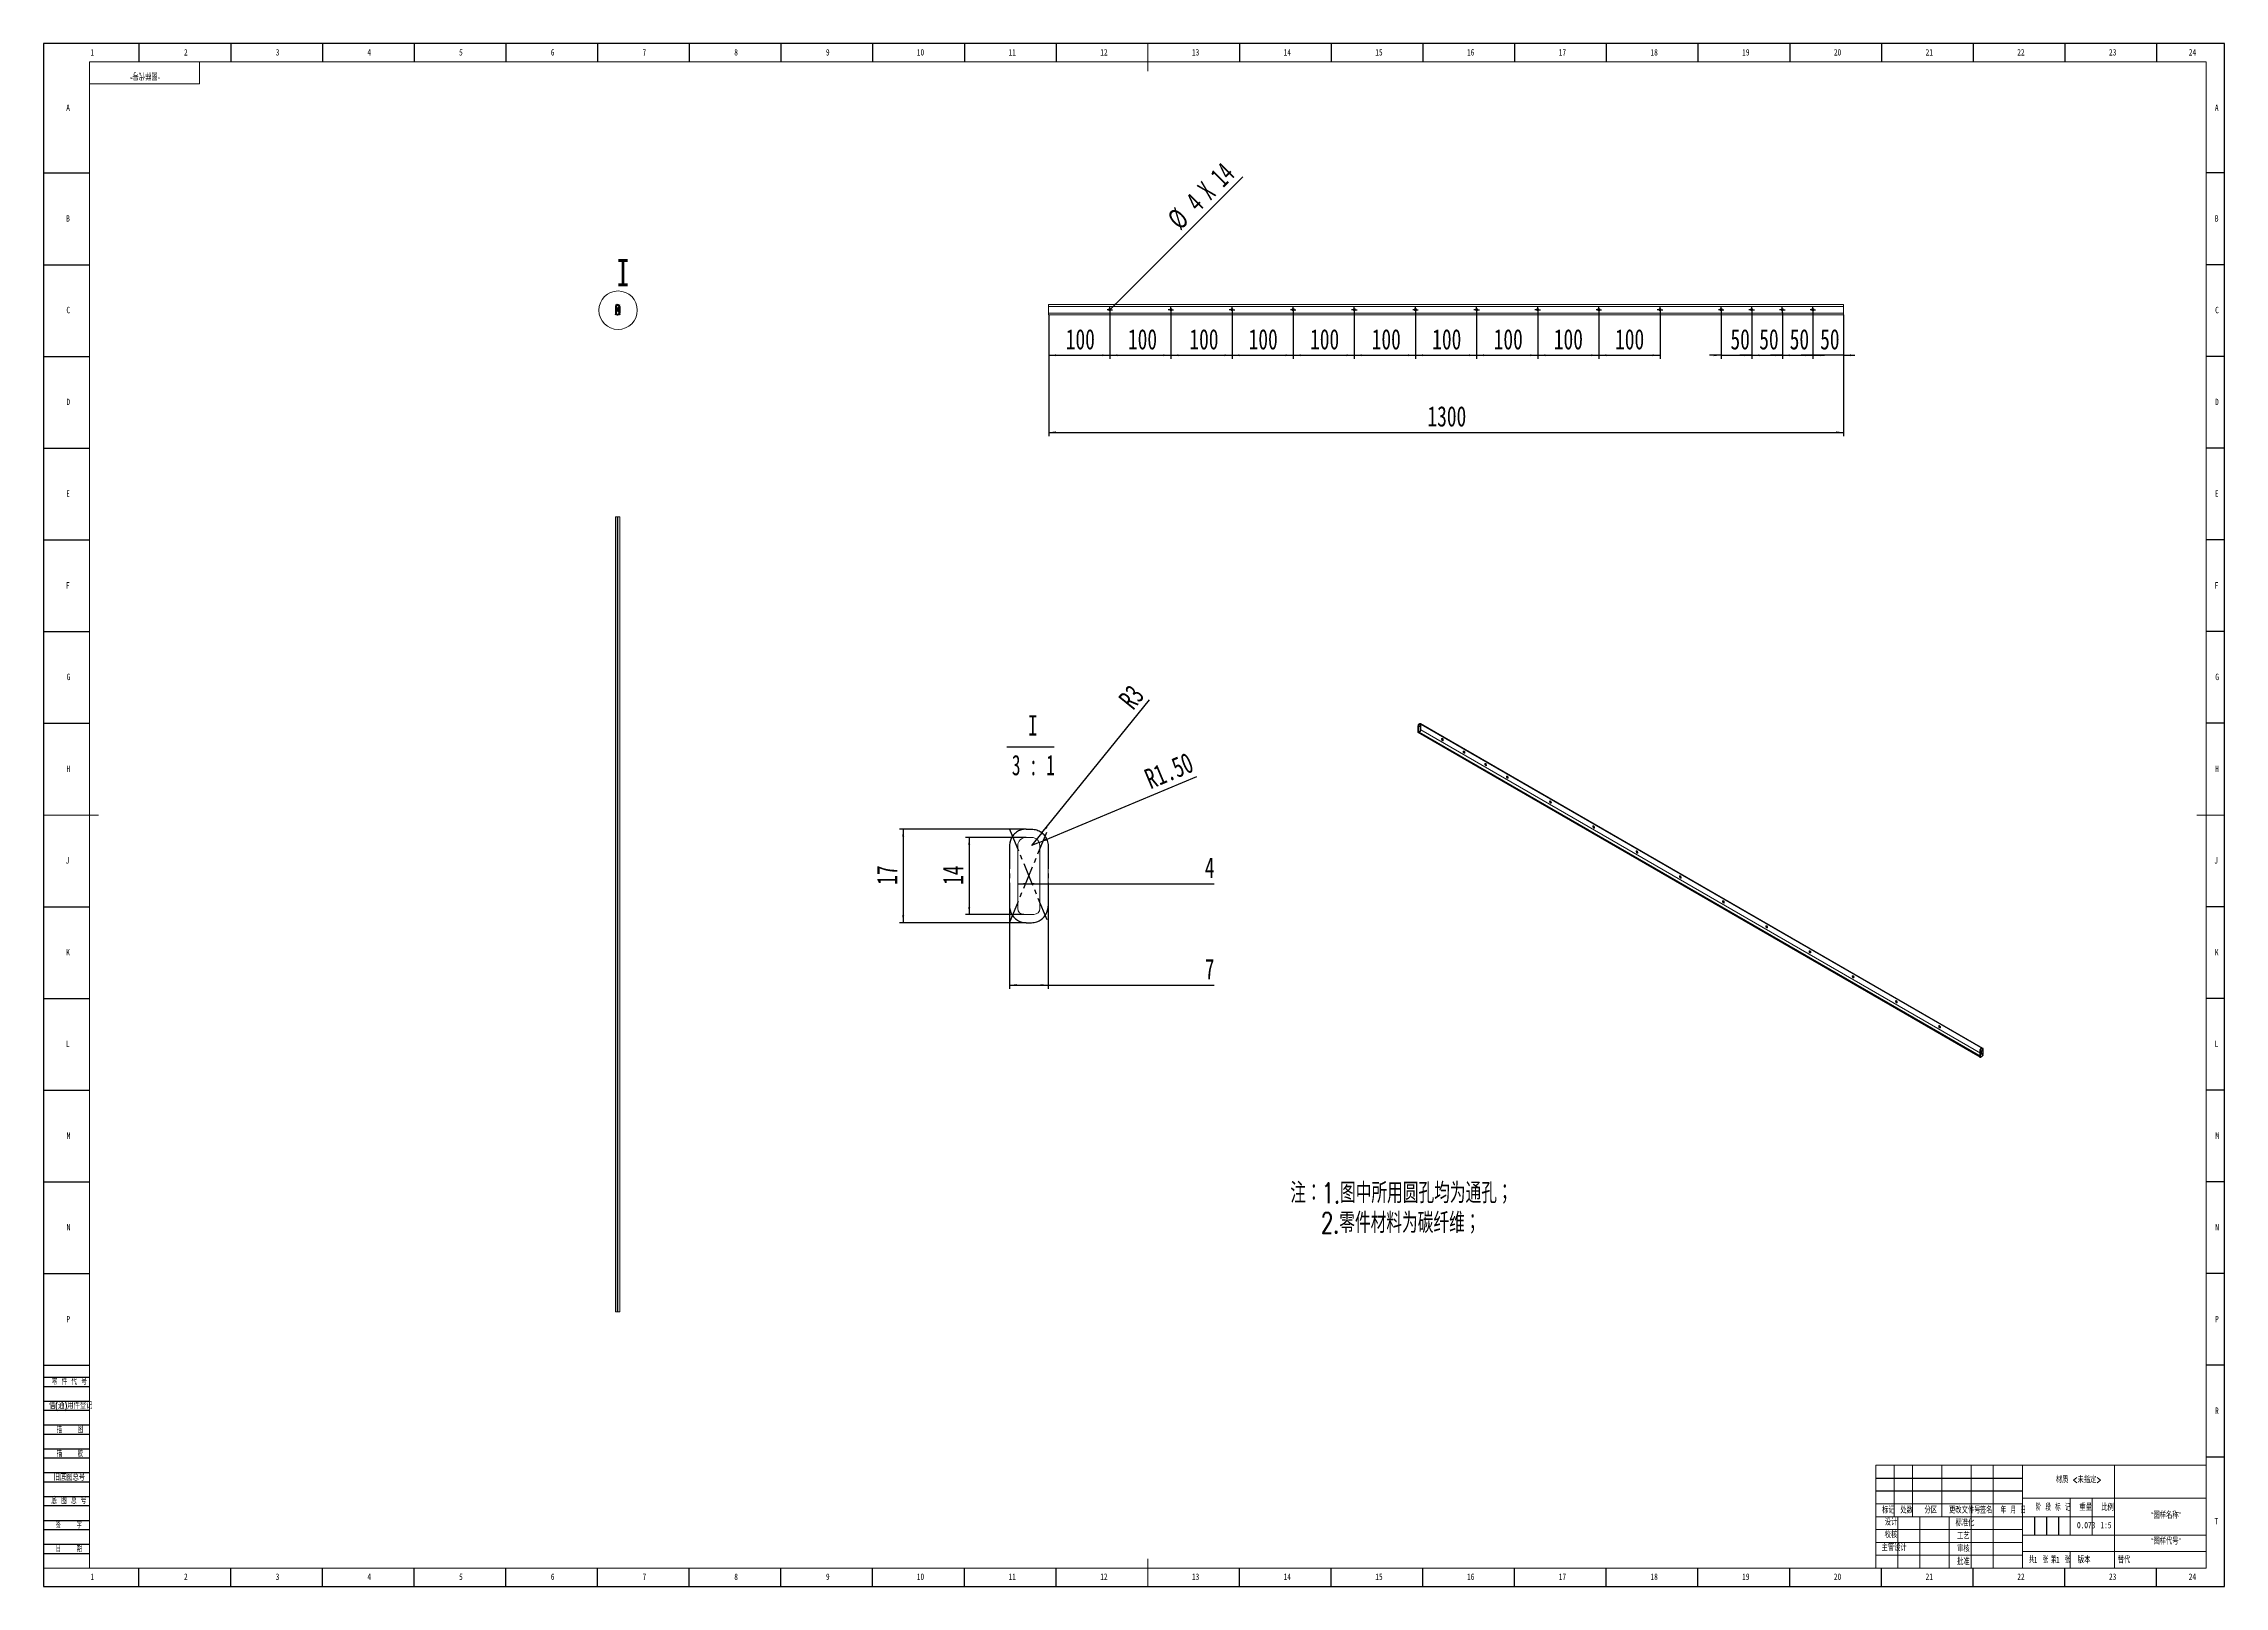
# Model space of a CAD drawing. Header units: millimetres. Extents: x 0 to 1189, y 0 to 841.
import ezdxf

# ---------------------------------------------------------------- set-up
doc = ezdxf.new("R2010")
doc.units = ezdxf.units.MM
doc.header["$PDSIZE"] = -1
doc.linetypes.add('CENTERX2', pattern=[20.32, 12.7, -2.54, 2.54, -2.54])
for name, color, linetype in [('10', 7, 'Continuous'), ('5', 7, 'Continuous'), ('9', 7, 'Continuous'), ('SLD-0', 7, 'Continuous')]:
    doc.layers.add(name, color=color, linetype=linetype)
doc.styles.add('SLDTEXTSTYLE0', font='TXT', dxfattribs={"width": 0.7, "bigfont": 'bigfont'})
doc.styles.add('SLDTEXTSTYLE1', font='TXT', dxfattribs={"width": 0.6, "bigfont": 'bigfont'})
doc.styles.add('SLDTEXTSTYLE2', font='TXT', dxfattribs={"width": 0.614286, "bigfont": 'bigfont'})
doc.styles.add('SLDTEXTSTYLE3', font='TXT', dxfattribs={"width": 0.62, "bigfont": 'bigfont'})
doc.styles.add('SLDTEXTSTYLE4', font='TXT', dxfattribs={"width": 0.566667, "bigfont": 'bigfont'})
doc.styles.add('SLDTEXTSTYLE5', font='TXT', dxfattribs={"width": 0.7})
doc.styles.add('SLDTEXTSTYLE6', font='TXT', dxfattribs={"width": 0.65})
doc.styles.add('SLDTEXTSTYLE7', font='TXT', dxfattribs={"width": 0.62})
doc.dimstyles.new('SLDDIMSTYLE0', dxfattribs={"dimtxt": 11.850439, "dimasz": 4.08, "dimexe": 0, "dimexo": 0.0625, "dimgap": 2.96261, "dimtad": 2, "dimlfac": 3, "dimrnd": 1e-09, "dimzin": 12, "dimdsep": 46, "dimtxsty": 'SLDTEXTSTYLE5', "dimsah": 1, "dimcen": 0.09, "dimadec": 0, "dimazin": 3, "dimtfac": 1, "dimtofl": 0, "dimtmove": 0, "dimatfit": 3, "dimfxl": 0, "dimfrac": 2, "dimtolj": 1, "dimtzin": 12, "dimarcsym": 0})
doc.dimstyles.new('SLDDIMSTYLE1', dxfattribs={"dimtxt": 11.850439, "dimasz": 4.08, "dimexe": 0, "dimexo": 0.0625, "dimgap": 2.96261, "dimtad": 2, "dimlfac": 3, "dimrnd": 1e-09, "dimzin": 12, "dimdsep": 46, "dimtxsty": 'SLDTEXTSTYLE5', "dimsah": 1, "dimcen": 0, "dimadec": 0, "dimazin": 3, "dimtfac": 1, "dimtofl": 0, "dimtmove": 0, "dimatfit": 3, "dimfxl": 0, "dimfrac": 2, "dimtolj": 1, "dimtzin": 12, "dimarcsym": 0})
doc.dimstyles.new('SLDDIMSTYLE2', dxfattribs={"dimtxt": 11.850439, "dimasz": 4.08, "dimexe": 0, "dimexo": 0.0625, "dimgap": 2.96261, "dimtad": 2, "dimlfac": 3, "dimrnd": 1e-09, "dimzin": 12, "dimdsep": 46, "dimtxsty": 'SLDTEXTSTYLE5', "dimsah": 1, "dimcen": 0.09, "dimadec": 0, "dimazin": 3, "dimtfac": 1, "dimtmove": 0, "dimatfit": 0, "dimfxl": 0, "dimfrac": 2, "dimtolj": 1, "dimtzin": 12, "dimarcsym": 0})
doc.dimstyles.new('SLDDIMSTYLE3', dxfattribs={"dimtxt": 11.850439, "dimasz": 4.08, "dimexe": 0, "dimexo": 0.0625, "dimgap": 2.96261, "dimtad": 2, "dimlfac": 0.333333, "dimrnd": 1e-09, "dimzin": 4, "dimdsep": 46, "dimtxsty": 'SLDTEXTSTYLE5', "dimsah": 1, "dimcen": 0, "dimadec": 0, "dimazin": 1, "dimtfac": 1, "dimtofl": 0, "dimtmove": 0, "dimatfit": 3, "dimfxl": 0, "dimfrac": 2, "dimtolj": 1, "dimtzin": 12, "dimarcsym": 0})
doc.dimstyles.new('SLDDIMSTYLE4', dxfattribs={"dimtxt": 11.850439, "dimasz": 4.08, "dimexe": 0, "dimexo": 0.0625, "dimgap": 2.96261, "dimtad": 2, "dimlfac": 0.333333, "dimrnd": 1e-09, "dimzin": 12, "dimdsep": 46, "dimtxsty": 'SLDTEXTSTYLE5', "dimsah": 1, "dimcen": 0.09, "dimadec": 0, "dimazin": 3, "dimtfac": 1, "dimtofl": 0, "dimtmove": 0, "dimatfit": 3, "dimfxl": 0, "dimfrac": 2, "dimtolj": 1, "dimtzin": 12, "dimarcsym": 0})
doc.dimstyles.new('SLDDIMSTYLE5', dxfattribs={"dimtxt": 11.850439, "dimasz": 4.08, "dimexe": 0, "dimexo": 0.0625, "dimgap": 2.96261, "dimtad": 2, "dimlfac": 0.333333, "dimrnd": 1e-09, "dimzin": 12, "dimdsep": 46, "dimtxsty": 'SLDTEXTSTYLE5', "dimsah": 1, "dimcen": 0, "dimadec": 0, "dimazin": 3, "dimtfac": 1, "dimtofl": 0, "dimtmove": 0, "dimatfit": 3, "dimfxl": 0, "dimfrac": 2, "dimtolj": 1, "dimtzin": 12, "dimarcsym": 0})

msp = doc.modelspace()

# ---------------------------------------------------------------- texts
at = {"color": 7, "linetype": 'Continuous', "lineweight": 0, "insert": (312.3873, 723.5344), "char_height": 14.8167, "attachment_point": 1, "style": 'SLDTEXTSTYLE5'}
msp.add_mtext('I', dxfattribs=at)
at = {"layer": '10', "char_height": 3.5}
for s, insert, attachment_point, style in [('1', (26.5444, 838.0247), 2, 'SLDTEXTSTYLE5'), ('2', (77.5444, 838.0247), 2, 'SLDTEXTSTYLE5'), ('3', (127.5444, 838.0247), 2, 'SLDTEXTSTYLE5'), ('4', (177.5444, 838.0247), 2, 'SLDTEXTSTYLE5'), ('5', (227.5444, 838.0247), 2, 'SLDTEXTSTYLE5'), ('6', (277.5469, 838.0247), 2, 'SLDTEXTSTYLE5'), ('7', (327.5469, 838.0247), 2, 'SLDTEXTSTYLE5'), ('8', (377.5469, 838.0247), 2, 'SLDTEXTSTYLE5'), ('9', (427.5469, 838.0247), 2, 'SLDTEXTSTYLE5'), ('10', (478.0889, 838.0247), 2, 'SLDTEXTSTYLE5'), ('11', (528.0889, 838.0247), 2, 'SLDTEXTSTYLE5'), ('12', (578.0889, 838.0247), 2, 'SLDTEXTSTYLE5'), ('13', (628.0889, 838.0247), 2, 'SLDTEXTSTYLE5'), ('14', (678.0889, 838.0247), 2, 'SLDTEXTSTYLE5'), ('15', (728.0889, 838.0247), 2, 'SLDTEXTSTYLE5'), ('16', (778.0913, 838.0247), 2, 'SLDTEXTSTYLE5'), ('17', (828.0913, 838.0247), 2, 'SLDTEXTSTYLE5'), ('18', (878.0913, 838.0247), 2, 'SLDTEXTSTYLE5'), ('19', (928.0913, 838.0247), 2, 'SLDTEXTSTYLE5'), ('20', (978.0889, 838.0247), 2, 'SLDTEXTSTYLE5'), ('21', (1028.0889, 838.0247), 2, 'SLDTEXTSTYLE5'), ('22', (1078.0889, 838.0247), 2, 'SLDTEXTSTYLE5'), ('23', (1128.0889, 838.0247), 2, 'SLDTEXTSTYLE5'), ('24', (1171.5889, 838.0247), 2, 'SLDTEXTSTYLE5'), ('A', (13.3203, 807.7747), 2, 'SLDTEXTSTYLE5'), ('A', (1184.8203, 807.7747), 2, 'SLDTEXTSTYLE5'), ('B', (13.3203, 747.4381), 2, 'SLDTEXTSTYLE5'), ('B', (1184.8203, 747.4381), 2, 'SLDTEXTSTYLE5'), ('C', (13.4273, 697.5247), 2, 'SLDTEXTSTYLE5'), ('C', (1184.9273, 697.5247), 2, 'SLDTEXTSTYLE5'), ('D', (13.4297, 647.4381), 2, 'SLDTEXTSTYLE5'), ('D', (1184.9297, 647.4381), 2, 'SLDTEXTSTYLE5'), ('E', (13.3179, 597.5247), 2, 'SLDTEXTSTYLE5'), ('E', (1184.8179, 597.5247), 2, 'SLDTEXTSTYLE5'), ('F', (13.2243, 547.4381), 2, 'SLDTEXTSTYLE5'), ('F', (1184.7243, 547.4381), 2, 'SLDTEXTSTYLE5'), ('G', (13.5391, 497.5247), 2, 'SLDTEXTSTYLE5'), ('G', (1185.0391, 497.5247), 2, 'SLDTEXTSTYLE5'), ('H', (13.4297, 447.4381), 2, 'SLDTEXTSTYLE5'), ('H', (1184.9297, 447.4381), 2, 'SLDTEXTSTYLE5'), ('J', (13.0153, 397.5247), 2, 'SLDTEXTSTYLE5'), ('J', (1184.5153, 397.5247), 2, 'SLDTEXTSTYLE5'), ('K', (13.3203, 347.4381), 2, 'SLDTEXTSTYLE5'), ('K', (1184.8203, 347.4381), 2, 'SLDTEXTSTYLE5'), ('L', (13.1806, 297.5247), 2, 'SLDTEXTSTYLE5'), ('L', (1184.6806, 297.5247), 2, 'SLDTEXTSTYLE5'), ('M', (13.5974, 247.4381), 2, 'SLDTEXTSTYLE5'), ('M', (1185.0974, 247.4381), 2, 'SLDTEXTSTYLE5'), ('N', (13.5488, 197.5247), 2, 'SLDTEXTSTYLE5'), ('N', (1185.0488, 197.5247), 2, 'SLDTEXTSTYLE5'), ('P', (13.4443, 147.4381), 2, 'SLDTEXTSTYLE5'), ('P', (1184.9443, 147.4381), 2, 'SLDTEXTSTYLE5'), ('R', (1184.9297, 97.5247), 2, 'SLDTEXTSTYLE5'), ('\\M+18DDE质 <\\M+196A2\\M+18E77\\M+192E8>', (1109.4754, 59.8579), 2, 'SLDTEXTSTYLE0'), ('\\M+18167图样\\M+196BC\\M+18FCC\\M+18168', (1157.1694, 40.5106), 2, 'SLDTEXTSTYLE0'), ('T', (1184.6563, 37.2747), 2, 'SLDTEXTSTYLE5'), ('\\M+18D5A\\M+18A6A', (1007.176, 29.8568), 2, 'SLDTEXTSTYLE0'), ('0.073', (1113.6461, 35.1578), 2, 'SLDTEXTSTYLE5'), ('\\M+18167图样\\M+191E3\\M+18D86\\M+18168', (1157.1718, 26.3657), 2, 'SLDTEXTSTYLE0'), ('\\M+18EE5\\M+18AC7设计', (1008.926, 22.8297), 2, 'SLDTEXTSTYLE0'), ('1', (1085.1099, 16.1881), 1, 'SLDTEXTSTYLE5'), ('1', (1097.1354, 16.1881), 1, 'SLDTEXTSTYLE5'), ('1', (26.5444, 7.0247), 2, 'SLDTEXTSTYLE5'), ('2', (77.5444, 7.0247), 2, 'SLDTEXTSTYLE5'), ('3', (127.5444, 7.0247), 2, 'SLDTEXTSTYLE5'), ('4', (177.5444, 7.0247), 2, 'SLDTEXTSTYLE5'), ('5', (227.5444, 7.0247), 2, 'SLDTEXTSTYLE5'), ('6', (277.5469, 7.0247), 2, 'SLDTEXTSTYLE5'), ('7', (327.5469, 7.0247), 2, 'SLDTEXTSTYLE5'), ('8', (377.5469, 7.0247), 2, 'SLDTEXTSTYLE5'), ('9', (427.5469, 7.0247), 2, 'SLDTEXTSTYLE5'), ('10', (478.0889, 7.0247), 2, 'SLDTEXTSTYLE5'), ('11', (528.0889, 7.0247), 2, 'SLDTEXTSTYLE5'), ('12', (578.0889, 7.0247), 2, 'SLDTEXTSTYLE5'), ('13', (628.0889, 7.0247), 2, 'SLDTEXTSTYLE5'), ('14', (678.0889, 7.0247), 2, 'SLDTEXTSTYLE5'), ('15', (728.0889, 7.0247), 2, 'SLDTEXTSTYLE5'), ('16', (778.0913, 7.0247), 2, 'SLDTEXTSTYLE5'), ('17', (828.0913, 7.0247), 2, 'SLDTEXTSTYLE5'), ('18', (878.0913, 7.0247), 2, 'SLDTEXTSTYLE5'), ('19', (928.0913, 7.0247), 2, 'SLDTEXTSTYLE5'), ('20', (978.0889, 7.0247), 2, 'SLDTEXTSTYLE5'), ('21', (1028.0889, 7.0247), 2, 'SLDTEXTSTYLE5'), ('22', (1078.0889, 7.0247), 2, 'SLDTEXTSTYLE5'), ('23', (1128.0889, 7.0247), 2, 'SLDTEXTSTYLE5'), ('24', (1171.5889, 7.0247), 2, 'SLDTEXTSTYLE5')]:
    msp.add_mtext(s, dxfattribs=dict(at, insert=insert, attachment_point=attachment_point, style=style))
at = {"layer": '10', "color": 7, "insert": (1112.5264, 16.1881), "char_height": 3.5, "attachment_point": 2, "style": 'SLDTEXTSTYLE0'}
msp.add_mtext('\\M+194C5\\M+1967B', dxfattribs=at)
at = {"layer": '9', "color": 7, "char_height": 3.5}
for s, insert, attachment_point, style in [('\\M+197EB \\M+18C8F \\M+191E3 \\M+18D86', (4.4822, 113.3599), 1, 'SLDTEXTSTYLE2'), ('\\M+18ED8(\\M+192CA)\\M+19770\\M+18C8F\\M+1936F记', (2.9328, 100.2756), 1, 'SLDTEXTSTYLE0'), ('\\M+19560    图', (14.3518, 87.176), 2, 'SLDTEXTSTYLE4'), ('\\M+19560    \\M+18D5A', (14.3193, 74.1365), 2, 'SLDTEXTSTYLE4'), ('\\M+18B8C\\M+192EA图总\\M+18D86', (5.4591, 61.2006), 1, 'SLDTEXTSTYLE0'), ('\\M+192EA 图 总 \\M+18D86', (4.2122, 48.4331), 1, 'SLDTEXTSTYLE2'), ('标记', (1005.8211, 43.3062), 2, 'SLDTEXTSTYLE0'), ('设计', (1007.228, 36.7667), 2, 'SLDTEXTSTYLE0'), ('处\\M+19094', (1015.7589, 43.3062), 2, 'SLDTEXTSTYLE0'), ('\\M+195AA\\M+18BE6', (1028.9158, 43.3062), 2, 'SLDTEXTSTYLE0'), ('\\M+18D58\\M+189FC\\M+195B6\\M+18C8F\\M+18D86', (1047.4728, 43.3062), 2, 'SLDTEXTSTYLE0'), ('标\\M+18F79\\M+189BB', (1047.5672, 36.3584), 2, 'SLDTEXTSTYLE0'), ('签\\M+196BC', (1059.1453, 43.3062), 2, 'SLDTEXTSTYLE0'), ('\\M+1944E \\M+18C8E \\M+193FA', (1073.9089, 43.3062), 2, 'SLDTEXTSTYLE3'), ('阶 \\M+19269 标 记', (1095.5362, 44.8103), 2, 'SLDTEXTSTYLE2'), ('\\M+18F64\\M+197CA', (1113.4015, 44.8103), 2, 'SLDTEXTSTYLE0'), ('\\M+194E4\\M+197E1', (1125.295, 44.8103), 2, 'SLDTEXTSTYLE0'), ('签    \\M+18E9A', (13.7057, 35.1926), 2, 'SLDTEXTSTYLE4'), ('\\M+18D48艺', (1046.681, 29.2301), 2, 'SLDTEXTSTYLE0'), ('\\M+193FA    \\M+18AFA', (13.7828, 22.2333), 2, 'SLDTEXTSTYLE4'), ('\\M+194E1\\M+18F79', (1046.6624, 15.2155), 2, 'SLDTEXTSTYLE0'), ('审\\M+18A6A', (1046.6804, 22.2493), 2, 'SLDTEXTSTYLE0'), ('\\M+18BA4  张', (1087.69, 16.1881), 2, 'SLDTEXTSTYLE1'), ('\\M+191E6  张', (1099.6754, 16.1881), 2, 'SLDTEXTSTYLE1')]:
    msp.add_mtext(s, dxfattribs=dict(at, insert=insert, attachment_point=attachment_point, style=style))
at = {"layer": 'SLD-0', "insert": (55.3199, 821.7376), "char_height": 3.5, "attachment_point": 2, "rotation": 180, "style": 'SLDTEXTSTYLE0'}
msp.add_mtext('\\M+18167图样\\M+191E3\\M+18D86\\M+18168', dxfattribs=at)
at = {"layer": 'SLD-0', "char_height": 3.5}
for s, insert, attachment_point, style in [('1:5', (1124.4373, 35.1578), 2, 'SLDTEXTSTYLE5'), ('\\M+191D6\\M+191E3', (1130.8513, 16.1881), 1, 'SLDTEXTSTYLE0')]:
    msp.add_mtext(s, dxfattribs=dict(at, insert=insert, attachment_point=attachment_point, style=style))

# ---------------------------------------------------------------- blocks, each defined once
blk = doc.blocks.new('SW_NOTE_0')
at = {"layer": '10', "color": 0, "char_height": 11.113, "attachment_point": 1, "style": 'SLDTEXTSTYLE0'}
for s, insert in [('\\M+1928D\\M+181461.图\\M+19286\\M+18F8A\\M+19770圆\\M+18D45\\M+18BCF为\\M+192CA\\M+18D45\\M+18147', (0, 14.3)), ('2.\\M+197EB\\M+18C8F\\M+18DDE\\M+197BF为碳纤维\\M+18147', (16.7, -2))]:
    blk.add_mtext(s, dxfattribs=dict(at, insert=insert))
blk = doc.blocks.new('_D')
at = {"layer": '10'}
for p, q in [((548, 693.1), (548, 627.1)), ((981.3, 693.1), (981.3, 627.1)), ((548, 629.1), (981.3, 629.1))]:
    blk.add_line(p, q, dxfattribs=at)
for points in [[(548, 629.1), (552, 628.6), (552, 629.6)], [(981.3, 629.1), (977.2, 629.6), (977.2, 628.6)]]:
    blk.add_solid(points, dxfattribs=at)
at = {"layer": '10', "insert": (754.5, 643.4), "char_height": 11.11, "attachment_point": 1, "style": 'SLDTEXTSTYLE5'}
blk.add_mtext('1300', dxfattribs=at)
blk = doc.blocks.new('_D_1')
at = {"layer": '10'}
for p, q in [((548, 693.1), (548, 669.1)), ((581.3, 694.4), (581.3, 669.1)), ((548, 671.1), (581.3, 671.1))]:
    blk.add_line(p, q, dxfattribs=at)
for points in [[(548, 671.1), (552, 670.6), (552, 671.6)], [(581.3, 671.1), (577.2, 671.6), (577.2, 670.6)]]:
    blk.add_solid(points, dxfattribs=at)
at = {"layer": '10', "insert": (557.3, 685.4), "char_height": 11.11, "attachment_point": 1, "style": 'SLDTEXTSTYLE5'}
blk.add_mtext('100', dxfattribs=at)
blk = doc.blocks.new('_D_2')
at = {"layer": '10'}
blk.add_line((581.8, 696.4), (653.8, 768.4), dxfattribs=at)
blk.add_solid([(581.8, 696.4), (585, 698.9), (584.3, 699.6)], dxfattribs=at)
at = {"layer": '10', "attachment_point": 1, "rotation": 45}
for s, insert, char_height, style in [('X 14', (628.3, 763.1), 11.11, 'SLDTEXTSTYLE6'), ('%%c', (611.8, 746.7), 11.11, 'SLDTEXTSTYLE5'), ('4', (621.7, 756.5), 11.1, 'SLDTEXTSTYLE5')]:
    blk.add_mtext(s, dxfattribs=dict(at, insert=insert, char_height=char_height, style=style))
blk = doc.blocks.new('_D_3')
at = {"layer": '10'}
for p, q in [((964.6, 694.4), (964.6, 669.1)), ((981.3, 693.1), (981.3, 669.1)), ((964.6, 671.1), (958.3, 671.1)), ((981.3, 671.1), (964.6, 671.1)), ((981.3, 671.1), (987.6, 671.1))]:
    blk.add_line(p, q, dxfattribs=at)
for points in [[(964.6, 671.1), (960.5, 671.6), (960.5, 670.6)], [(981.3, 671.1), (985.4, 670.6), (985.4, 671.6)]]:
    blk.add_solid(points, dxfattribs=at)
at = {"layer": '10', "insert": (968.6, 685.4), "char_height": 11.11, "attachment_point": 1, "style": 'SLDTEXTSTYLE5'}
blk.add_mtext('50', dxfattribs=at)
blk = doc.blocks.new('_D_4')
at = {"layer": '10'}
for p, q in [((914.6, 694.4), (914.6, 669.1)), ((931.3, 694.4), (931.3, 669.1)), ((914.6, 671.1), (908.3, 671.1)), ((914.6, 671.1), (931.3, 671.1)), ((931.3, 671.1), (937.6, 671.1))]:
    blk.add_line(p, q, dxfattribs=at)
for points in [[(914.6, 671.1), (910.5, 671.6), (910.5, 670.6)], [(931.3, 671.1), (935.4, 670.6), (935.4, 671.6)]]:
    blk.add_solid(points, dxfattribs=at)
at = {"layer": '10', "insert": (919.7, 685.4), "char_height": 11.11, "attachment_point": 1, "style": 'SLDTEXTSTYLE5'}
blk.add_mtext('50', dxfattribs=at)
blk = doc.blocks.new('_D_5')
at = {"layer": '10'}
for p, q in [((931.3, 694.4), (931.3, 669.1)), ((948, 694.4), (948, 669.1)), ((931.3, 671.1), (924.9, 671.1)), ((931.3, 671.1), (948, 671.1)), ((948, 671.1), (954.3, 671.1))]:
    blk.add_line(p, q, dxfattribs=at)
for points in [[(931.3, 671.1), (927.2, 671.6), (927.2, 670.6)], [(948, 671.1), (952, 670.6), (952, 671.6)]]:
    blk.add_solid(points, dxfattribs=at)
at = {"layer": '10', "insert": (935.4, 685.4), "char_height": 11.11, "attachment_point": 1, "style": 'SLDTEXTSTYLE5'}
blk.add_mtext('50', dxfattribs=at)
blk = doc.blocks.new('_D_6')
at = {"layer": '10'}
for p, q in [((948, 694.4), (948, 669.1)), ((964.6, 694.4), (964.6, 669.1)), ((948, 671.1), (941.6, 671.1)), ((948, 671.1), (964.6, 671.1)), ((964.6, 671.1), (971, 671.1))]:
    blk.add_line(p, q, dxfattribs=at)
for points in [[(948, 671.1), (943.9, 671.6), (943.9, 670.6)], [(964.6, 671.1), (968.7, 670.6), (968.7, 671.6)]]:
    blk.add_solid(points, dxfattribs=at)
at = {"layer": '10', "insert": (952, 685.4), "char_height": 11.11, "attachment_point": 1, "style": 'SLDTEXTSTYLE5'}
blk.add_mtext('50', dxfattribs=at)
blk = doc.blocks.new('_D_7')
at = {"layer": '10'}
for p, q in [((581.3, 694.4), (581.3, 669.1)), ((614.6, 694.4), (614.6, 669.1)), ((581.3, 671.1), (614.6, 671.1))]:
    blk.add_line(p, q, dxfattribs=at)
for points in [[(581.3, 671.1), (585.4, 670.6), (585.4, 671.6)], [(614.6, 671.1), (610.5, 671.6), (610.5, 670.6)]]:
    blk.add_solid(points, dxfattribs=at)
at = {"layer": '10', "insert": (591.2, 685.4), "char_height": 11.11, "attachment_point": 1, "style": 'SLDTEXTSTYLE5'}
blk.add_mtext('100', dxfattribs=at)
blk = doc.blocks.new('_D_8')
at = {"layer": '10'}
for p, q in [((614.6, 694.4), (614.6, 669.1)), ((648, 694.4), (648, 669.1)), ((614.6, 671.1), (648, 671.1))]:
    blk.add_line(p, q, dxfattribs=at)
for points in [[(614.6, 671.1), (618.7, 670.6), (618.7, 671.6)], [(648, 671.1), (643.9, 671.6), (643.9, 670.6)]]:
    blk.add_solid(points, dxfattribs=at)
at = {"layer": '10', "insert": (624.7, 685.4), "char_height": 11.11, "attachment_point": 1, "style": 'SLDTEXTSTYLE5'}
blk.add_mtext('100', dxfattribs=at)
blk = doc.blocks.new('_D_9')
at = {"layer": '10'}
for p, q in [((648, 694.4), (648, 669.1)), ((681.3, 694.4), (681.3, 669.1)), ((648, 671.1), (681.3, 671.1))]:
    blk.add_line(p, q, dxfattribs=at)
for points in [[(648, 671.1), (652, 670.6), (652, 671.6)], [(681.3, 671.1), (677.2, 671.6), (677.2, 670.6)]]:
    blk.add_solid(points, dxfattribs=at)
at = {"layer": '10', "insert": (657, 685.4), "char_height": 11.11, "attachment_point": 1, "style": 'SLDTEXTSTYLE5'}
blk.add_mtext('100', dxfattribs=at)
blk = doc.blocks.new('_D_10')
at = {"layer": '10'}
for p, q in [((681.3, 694.4), (681.3, 669.1)), ((714.6, 694.4), (714.6, 669.1)), ((681.3, 671.1), (714.6, 671.1))]:
    blk.add_line(p, q, dxfattribs=at)
for points in [[(681.3, 671.1), (685.4, 670.6), (685.4, 671.6)], [(714.6, 671.1), (710.5, 671.6), (710.5, 670.6)]]:
    blk.add_solid(points, dxfattribs=at)
at = {"layer": '10', "insert": (690.5, 685.4), "char_height": 11.11, "attachment_point": 1, "style": 'SLDTEXTSTYLE5'}
blk.add_mtext('100', dxfattribs=at)
blk = doc.blocks.new('_D_11')
at = {"layer": '10'}
for p, q in [((714.6, 694.4), (714.6, 669.1)), ((748, 694.4), (748, 669.1)), ((714.6, 671.1), (748, 671.1))]:
    blk.add_line(p, q, dxfattribs=at)
for points in [[(714.6, 671.1), (718.7, 670.6), (718.7, 671.6)], [(748, 671.1), (743.9, 671.6), (743.9, 670.6)]]:
    blk.add_solid(points, dxfattribs=at)
at = {"layer": '10', "insert": (724.1, 685.4), "char_height": 11.11, "attachment_point": 1, "style": 'SLDTEXTSTYLE5'}
blk.add_mtext('100', dxfattribs=at)
blk = doc.blocks.new('_D_12')
at = {"layer": '10'}
for p, q in [((748, 694.4), (748, 669.1)), ((781.3, 694.4), (781.3, 669.1)), ((748, 671.1), (781.3, 671.1))]:
    blk.add_line(p, q, dxfattribs=at)
for points in [[(748, 671.1), (752, 670.6), (752, 671.6)], [(781.3, 671.1), (777.2, 671.6), (777.2, 670.6)]]:
    blk.add_solid(points, dxfattribs=at)
at = {"layer": '10', "insert": (757.1, 685.4), "char_height": 11.11, "attachment_point": 1, "style": 'SLDTEXTSTYLE5'}
blk.add_mtext('100', dxfattribs=at)
blk = doc.blocks.new('_D_13')
at = {"layer": '10'}
for p, q in [((781.3, 694.4), (781.3, 669.1)), ((814.6, 694.4), (814.6, 669.1)), ((781.3, 671.1), (814.6, 671.1))]:
    blk.add_line(p, q, dxfattribs=at)
for points in [[(781.3, 671.1), (785.4, 670.6), (785.4, 671.6)], [(814.6, 671.1), (810.5, 671.6), (810.5, 670.6)]]:
    blk.add_solid(points, dxfattribs=at)
at = {"layer": '10', "insert": (790.6, 685.4), "char_height": 11.11, "attachment_point": 1, "style": 'SLDTEXTSTYLE5'}
blk.add_mtext('100', dxfattribs=at)
blk = doc.blocks.new('_D_14')
at = {"layer": '10'}
for p, q in [((814.6, 694.4), (814.6, 669.1)), ((848, 694.4), (848, 669.1)), ((814.6, 671.1), (848, 671.1))]:
    blk.add_line(p, q, dxfattribs=at)
for points in [[(814.6, 671.1), (818.7, 670.6), (818.7, 671.6)], [(848, 671.1), (843.9, 671.6), (843.9, 670.6)]]:
    blk.add_solid(points, dxfattribs=at)
at = {"layer": '10', "insert": (823.4, 685.4), "char_height": 11.11, "attachment_point": 1, "style": 'SLDTEXTSTYLE5'}
blk.add_mtext('100', dxfattribs=at)
blk = doc.blocks.new('_D_15')
at = {"layer": '10'}
for p, q in [((848, 694.4), (848, 669.1)), ((881.3, 694.4), (881.3, 669.1)), ((848, 671.1), (881.3, 671.1))]:
    blk.add_line(p, q, dxfattribs=at)
for points in [[(848, 671.1), (852, 670.6), (852, 671.6)], [(881.3, 671.1), (877.2, 671.6), (877.2, 670.6)]]:
    blk.add_solid(points, dxfattribs=at)
at = {"layer": '10', "insert": (856.8, 685.4), "char_height": 11.11, "attachment_point": 1, "style": 'SLDTEXTSTYLE5'}
blk.add_mtext('100', dxfattribs=at)
blk = doc.blocks.new('SW_CENTERMARKSYMBOL_0')
at = {"layer": '10', "color": 0}
for p, q in [((-0.8, 0), (-1.5, 0)), ((0, 0), (-0.8, 0)), ((0, 0.8), (0, 1.5)), ((0, 0), (0, 0.8)), ((0, 0), (0, -0.8)), ((0, 0), (0.8, 0)), ((0.8, 0), (1.5, 0)), ((0, -0.8), (0, -1.5))]:
    blk.add_line(p, q, dxfattribs=at)
blk = doc.blocks.new('SW_CENTERMARKSYMBOL_1')
at = {"layer": '10', "color": 0}
for p, q in [((-0.8, 0), (-1.5, 0)), ((0, 0), (-0.8, 0)), ((0, 0.8), (0, 1.5)), ((0, 0), (0, 0.8)), ((0, 0), (0, -0.8)), ((0, 0), (0.8, 0)), ((0.8, 0), (1.5, 0)), ((0, -0.8), (0, -1.5))]:
    blk.add_line(p, q, dxfattribs=at)
blk = doc.blocks.new('SW_CENTERMARKSYMBOL_2')
at = {"layer": '10', "color": 0}
for p, q in [((-0.8, 0), (-1.5, 0)), ((0, 0), (-0.8, 0)), ((0, 0.8), (0, 1.5)), ((0, 0), (0, 0.8)), ((0, 0), (0, -0.8)), ((0, 0), (0.8, 0)), ((0.8, 0), (1.5, 0)), ((0, -0.8), (0, -1.5))]:
    blk.add_line(p, q, dxfattribs=at)
blk = doc.blocks.new('SW_CENTERMARKSYMBOL_3')
at = {"layer": '10', "color": 0}
for p, q in [((-0.8, 0), (-1.5, 0)), ((0, 0), (-0.8, 0)), ((0, 0.8), (0, 1.5)), ((0, 0), (0, 0.8)), ((0, 0), (0, -0.8)), ((0, 0), (0.8, 0)), ((0.8, 0), (1.5, 0)), ((0, -0.8), (0, -1.5))]:
    blk.add_line(p, q, dxfattribs=at)
blk = doc.blocks.new('SW_CENTERMARKSYMBOL_4')
at = {"layer": '10', "color": 0}
for p, q in [((-0.8, 0), (-1.5, 0)), ((0, 0), (-0.8, 0)), ((0, 0.8), (0, 1.5)), ((0, 0), (0, 0.8)), ((0, 0), (0, -0.8)), ((0, 0), (0.8, 0)), ((0.8, 0), (1.5, 0)), ((0, -0.8), (0, -1.5))]:
    blk.add_line(p, q, dxfattribs=at)
blk = doc.blocks.new('SW_CENTERMARKSYMBOL_5')
at = {"layer": '10', "color": 0}
for p, q in [((-0.8, 0), (-1.5, 0)), ((0, 0), (-0.8, 0)), ((0, 0.8), (0, 1.5)), ((0, 0), (0, 0.8)), ((0, 0), (0, -0.8)), ((0, 0), (0.8, 0)), ((0.8, 0), (1.5, 0)), ((0, -0.8), (0, -1.5))]:
    blk.add_line(p, q, dxfattribs=at)
blk = doc.blocks.new('SW_CENTERMARKSYMBOL_6')
at = {"layer": '10', "color": 0}
for p, q in [((-0.8, 0), (-1.5, 0)), ((0, 0), (-0.8, 0)), ((0, 0.8), (0, 1.5)), ((0, 0), (0, 0.8)), ((0, 0), (0, -0.8)), ((0, 0), (0.8, 0)), ((0.8, 0), (1.5, 0)), ((0, -0.8), (0, -1.5))]:
    blk.add_line(p, q, dxfattribs=at)
blk = doc.blocks.new('SW_CENTERMARKSYMBOL_7')
at = {"layer": '10', "color": 0}
for p, q in [((-0.8, 0), (-1.5, 0)), ((0, 0), (-0.8, 0)), ((0, 0.8), (0, 1.5)), ((0, 0), (0, 0.8)), ((0, 0), (0, -0.8)), ((0, 0), (0.8, 0)), ((0.8, 0), (1.5, 0)), ((0, -0.8), (0, -1.5))]:
    blk.add_line(p, q, dxfattribs=at)
blk = doc.blocks.new('SW_CENTERMARKSYMBOL_8')
at = {"layer": '10', "color": 0}
for p, q in [((-0.8, 0), (-1.5, 0)), ((0, 0), (-0.8, 0)), ((0, 0.8), (0, 1.5)), ((0, 0), (0, 0.8)), ((0, 0), (0, -0.8)), ((0, 0), (0.8, 0)), ((0.8, 0), (1.5, 0)), ((0, -0.8), (0, -1.5))]:
    blk.add_line(p, q, dxfattribs=at)
blk = doc.blocks.new('SW_CENTERMARKSYMBOL_9')
at = {"layer": '10', "color": 0}
for p, q in [((-0.8, 0), (-1.5, 0)), ((0, 0), (-0.8, 0)), ((0, 0.8), (0, 1.5)), ((0, 0), (0, 0.8)), ((0, 0), (0, -0.8)), ((0, 0), (0.8, 0)), ((0.8, 0), (1.5, 0)), ((0, -0.8), (0, -1.5))]:
    blk.add_line(p, q, dxfattribs=at)
blk = doc.blocks.new('SW_CENTERMARKSYMBOL_10')
at = {"layer": '10', "color": 0}
for p, q in [((-0.8, 0), (-1.5, 0)), ((0, 0), (-0.8, 0)), ((0, 0.8), (0, 1.5)), ((0, 0), (0, 0.8)), ((0, 0), (0, -0.8)), ((0, 0), (0.8, 0)), ((0.8, 0), (1.5, 0)), ((0, -0.8), (0, -1.5))]:
    blk.add_line(p, q, dxfattribs=at)
blk = doc.blocks.new('SW_CENTERMARKSYMBOL_11')
at = {"layer": '10', "color": 0}
for p, q in [((-0.8, 0), (-1.5, 0)), ((0, 0), (-0.8, 0)), ((0, 0.8), (0, 1.5)), ((0, 0), (0, 0.8)), ((0, 0), (0, -0.8)), ((0, 0), (0.8, 0)), ((0.8, 0), (1.5, 0)), ((0, -0.8), (0, -1.5))]:
    blk.add_line(p, q, dxfattribs=at)
blk = doc.blocks.new('SW_CENTERMARKSYMBOL_12')
at = {"layer": '10', "color": 0}
for p, q in [((-0.8, 0), (-1.5, 0)), ((0, 0), (-0.8, 0)), ((0, 0.8), (0, 1.5)), ((0, 0), (0, 0.8)), ((0, 0), (0, -0.8)), ((0, 0), (0.8, 0)), ((0.8, 0), (1.5, 0)), ((0, -0.8), (0, -1.5))]:
    blk.add_line(p, q, dxfattribs=at)
blk = doc.blocks.new('SW_CENTERMARKSYMBOL_13')
at = {"layer": '10', "color": 0}
for p, q in [((-0.8, 0), (-1.5, 0)), ((0, 0), (-0.8, 0)), ((0, 0.8), (0, 1.5)), ((0, 0), (0, 0.8)), ((0, 0), (0, -0.8)), ((0, 0), (0.8, 0)), ((0.8, 0), (1.5, 0)), ((0, -0.8), (0, -1.5))]:
    blk.add_line(p, q, dxfattribs=at)
blk = doc.blocks.new('_D_16')
at = {"layer": '10'}
for q in [(628.7, 441.5), (538.7, 403.8)]:
    blk.add_line((542.8, 405.5), q, dxfattribs=at)
blk.add_solid([(542.8, 405.5), (546.8, 406.6), (546.4, 407.6)], dxfattribs=at)
at = {"layer": '10', "insert": (599.2, 444.7), "char_height": 11.11, "attachment_point": 1, "rotation": 22.7578, "style": 'SLDTEXTSTYLE5'}
blk.add_mtext('R1.50', dxfattribs=at)
blk = doc.blocks.new('_D_17')
at = {"layer": '10'}
for p, q in [((535.7, 408.3), (502.7, 408.3)), ((504.7, 408.3), (504.7, 366.3)), ((534.4, 366.3), (502.7, 366.3))]:
    blk.add_line(p, q, dxfattribs=at)
for points in [[(504.7, 408.3), (504.1, 404.2), (505.2, 404.2)], [(504.7, 366.3), (505.2, 370.4), (504.1, 370.4)]]:
    blk.add_solid(points, dxfattribs=at)
at = {"layer": '10', "insert": (490.3, 382.4), "char_height": 11.11, "attachment_point": 1, "rotation": 90, "style": 'SLDTEXTSTYLE5'}
blk.add_mtext('14', dxfattribs=at)
blk = doc.blocks.new('_D_18')
at = {"layer": '10'}
for p, q in [((526.7, 370.8), (526.7, 325.8)), ((547.7, 370.8), (547.7, 325.8)), ((526.7, 327.8), (547.7, 327.8)), ((547.7, 327.8), (638.2, 327.8))]:
    blk.add_line(p, q, dxfattribs=at)
for points in [[(526.7, 327.8), (530.7, 327.3), (530.7, 328.3)], [(547.7, 327.8), (543.6, 328.3), (543.6, 327.3)]]:
    blk.add_solid(points, dxfattribs=at)
at = {"layer": '10', "insert": (633.1, 342.1), "char_height": 11.1, "attachment_point": 1, "style": 'SLDTEXTSTYLE5'}
blk.add_mtext('7', dxfattribs=at)
blk = doc.blocks.new('_D_19')
at = {"layer": '10'}
for p, q in [((535.7, 412.8), (466.7, 412.8)), ((468.7, 412.8), (468.7, 361.8)), ((535.7, 361.8), (466.7, 361.8))]:
    blk.add_line(p, q, dxfattribs=at)
for points in [[(468.7, 412.8), (468.1, 408.7), (469.2, 408.7)], [(468.7, 361.8), (469.2, 365.9), (468.1, 365.9)]]:
    blk.add_solid(points, dxfattribs=at)
at = {"layer": '10', "insert": (454.3, 382.4), "char_height": 11.11, "attachment_point": 1, "rotation": 90, "style": 'SLDTEXTSTYLE5'}
blk.add_mtext('17', dxfattribs=at)
blk = doc.blocks.new('_D_20')
at = {"layer": '10'}
for q in [(603, 483.3), (538.7, 403.8)]:
    blk.add_line((544.3, 410.8), q, dxfattribs=at)
blk.add_solid([(544.3, 410.8), (547.3, 413.6), (546.5, 414.3)], dxfattribs=at)
at = {"layer": '10', "insert": (585.4, 484.2), "char_height": 11.11, "attachment_point": 1, "rotation": 51.0058, "style": 'SLDTEXTSTYLE5'}
blk.add_mtext('R3', dxfattribs=at)
blk = doc.blocks.new('_D_21')
at = {"layer": '10'}
for p, q in [((531.2, 382.9), (543.2, 382.9)), ((543.2, 382.9), (638.2, 382.9))]:
    blk.add_line(p, q, dxfattribs=at)
for points in [[(531.2, 382.9), (535.2, 382.4), (535.2, 383.5)], [(543.2, 382.9), (539.1, 383.5), (539.1, 382.4)]]:
    blk.add_solid(points, dxfattribs=at)
at = {"layer": '10', "insert": (633.1, 397.3), "char_height": 11.1, "attachment_point": 1, "style": 'SLDTEXTSTYLE5'}
blk.add_mtext('4', dxfattribs=at)
blk = doc.blocks.new('SW_NOTE_1')
at = {"layer": '10', "color": 0}
blk.add_line((-12.1, -2.9), (13.8, -2.9), dxfattribs=at)
at = {"layer": '10', "color": 0, "attachment_point": 2}
for s, insert, char_height, style in [('I', (2.1, 14.3), 11.1, 'SLDTEXTSTYLE5'), ('3 : 1', (2.4, -7.3), 11.11, 'SLDTEXTSTYLE7')]:
    blk.add_mtext(s, dxfattribs=dict(at, insert=insert, char_height=char_height, style=style))

# ---------------------------------------------------------------- dimensions: what is measured, and where the dimension line sits
at = {"layer": '10'}
dim = msp.add_diameter_dim_2p(p1=(580.8216, 695.4589), p2=(581.7644, 696.4017), text='<> X 14', dimstyle='SLDDIMSTYLE1', dxfattribs=at)
dim.commit()
dim.dimension.update_dxf_attribs({"geometry": '_D_2', "text_midpoint": (638.1952, 752.8325), "dimtype": 163})
for base, p1, p2, dimstyle, picture, middle in [((581.293, 671.0969), (547.9597, 693.0969), (581.293, 694.4303), 'SLDDIMSTYLE0', '_D_1', (565.0447, 671.0969)), ((981.293, 629.0969), (547.9597, 693.0969), (981.293, 693.0969), 'SLDDIMSTYLE0', '_D', (764.8307, 629.0969)), ((614.6264, 671.0969), (581.293, 694.4303), (614.6264, 694.4303), 'SLDDIMSTYLE0', '_D_7', (598.9649, 671.0969)), ((647.9597, 671.0969), (614.6264, 694.4303), (647.9597, 694.4303), 'SLDDIMSTYLE0', '_D_8', (632.5189, 671.0969)), ((681.293, 671.0969), (647.9597, 694.4303), (681.293, 694.4303), 'SLDDIMSTYLE0', '_D_9', (664.7931, 671.0969)), ((714.6264, 671.0969), (681.293, 694.4303), (714.6264, 694.4303), 'SLDDIMSTYLE0', '_D_10', (698.2917, 671.0969)), ((747.9597, 671.0969), (714.6264, 694.4303), (747.9597, 694.4303), 'SLDDIMSTYLE0', '_D_11', (731.8959, 671.0969)), ((781.293, 671.0969), (747.9597, 694.4303), (781.293, 694.4303), 'SLDDIMSTYLE0', '_D_12', (764.8307, 671.0969)), ((814.6264, 671.0969), (781.293, 694.4303), (814.6264, 694.4303), 'SLDDIMSTYLE0', '_D_13', (798.3721, 671.0969)), ((847.9597, 671.0969), (814.6264, 694.4303), (847.9597, 694.4303), 'SLDDIMSTYLE0', '_D_14', (831.1999, 671.0969)), ((881.293, 671.0969), (847.9597, 694.4303), (881.293, 694.4303), 'SLDDIMSTYLE0', '_D_15', (864.5354, 671.0969)), ((931.293, 671.0969), (914.6264, 694.4303), (931.293, 694.4303), 'SLDDIMSTYLE2', '_D_4', (924.8954, 671.0969)), ((947.9597, 671.0969), (931.293, 694.4303), (947.9597, 694.4303), 'SLDDIMSTYLE2', '_D_5', (940.609, 671.0969)), ((964.6264, 671.0969), (947.9597, 694.4303), (964.6264, 694.4303), 'SLDDIMSTYLE2', '_D_6', (957.1684, 671.0969)), ((964.6264, 671.0969), (981.293, 693.0969), (964.6264, 694.4303), 'SLDDIMSTYLE2', '_D_3', (973.7905, 671.0969)), ((543.1561, 382.9455), (531.1561, 369.5826), (543.1561, 369.5826), 'SLDDIMSTYLE4', '_D_21', (635.6561, 382.9455)), ((547.6561, 327.791), (526.6561, 370.791), (547.6561, 370.791), 'SLDDIMSTYLE4', '_D_18', (635.6561, 327.791))]:
    dim = msp.add_linear_dim(base=base, p1=p1, p2=p2, dimstyle=dimstyle, dxfattribs=at)
    dim.commit()
    dim.dimension.update_dxf_attribs({"geometry": picture, "text_midpoint": middle, "dimtype": 160})
for mpoint, dimstyle, picture, middle in [((544.3192, 410.7859), 'SLDDIMSTYLE5', '_D_20', (599.9259, 479.4686)), ((542.8057, 405.5317), 'SLDDIMSTYLE3', '_D_16', (616.9966, 436.6544))]:
    dim = msp.add_radius_dim(center=(538.6561, 403.791), mpoint=mpoint, dimstyle=dimstyle, dxfattribs=at)
    dim.commit()
    dim.dimension.update_dxf_attribs({"geometry": picture, "text_midpoint": middle, "dimtype": 164})
for base, p1, p2, picture, middle in [((468.6561, 361.791), (535.6561, 412.791), (535.6561, 361.791), '_D_19', (468.6561, 387.5973)), ((504.6561, 366.291), (535.6561, 408.291), (534.4477, 366.291), '_D_17', (504.6561, 387.5973))]:
    dim = msp.add_linear_dim(base=base, p1=p1, p2=p2, angle=90, dimstyle='SLDDIMSTYLE4', dxfattribs=at)
    dim.commit()
    dim.dimension.update_dxf_attribs({"geometry": picture, "text_midpoint": middle, "dimtype": 160})

# ---------------------------------------------------------------- linework, layer by layer
at = {"color": 7, "linetype": 'CENTERX2'}
for p, q in [((311.784, 698.7636), (314.1173, 693.0969)), ((311.784, 693.0969), (314.1173, 698.7636)), ((526.6561, 412.791), (547.6561, 361.791)), ((526.6561, 361.791), (547.6561, 412.791)), ((526.6838, 404.4971), (526.6561, 403.791)), ((526.7669, 405.1989), (526.6838, 404.4971)), ((526.9047, 405.892), (526.7669, 405.1989)), ((527.0966, 406.5721), (526.9047, 405.892)), ((527.3412, 407.2351), (527.0966, 406.5721)), ((527.637, 407.8769), (527.3412, 407.2351)), ((527.9823, 408.4935), (527.637, 407.8769)), ((528.3749, 409.081), (527.9823, 408.4935)), ((528.8124, 409.636), (528.3749, 409.081)), ((529.2921, 410.1549), (528.8124, 409.636)), ((529.811, 410.6346), (529.2921, 410.1549)), ((530.366, 411.0721), (529.811, 410.6346)), ((530.9536, 411.4647), (530.366, 411.0721)), ((531.5702, 411.81), (530.9536, 411.4647)), ((532.2119, 412.1059), (531.5702, 411.81)), ((532.8749, 412.3505), (532.2119, 412.1059)), ((533.5551, 412.5423), (532.8749, 412.3505)), ((534.2482, 412.6802), (533.5551, 412.5423)), ((534.9499, 412.7632), (534.2482, 412.6802)), ((535.6561, 412.791), (534.9499, 412.7632)), ((535.6561, 412.791), (538.6561, 412.791)), ((538.6561, 412.791), (539.3622, 412.7632)), ((539.3622, 412.7632), (540.064, 412.6802)), ((540.064, 412.6802), (540.7571, 412.5423)), ((540.7571, 412.5423), (541.4372, 412.3505)), ((541.4372, 412.3505), (542.1002, 412.1059)), ((542.1002, 412.1059), (542.742, 411.81)), ((542.742, 411.81), (543.3586, 411.4647)), ((543.3586, 411.4647), (543.9461, 411.0721)), ((543.9461, 411.0721), (544.5011, 410.6346)), ((544.5011, 410.6346), (545.02, 410.1549)), ((545.02, 410.1549), (545.4997, 409.636)), ((545.4997, 409.636), (545.9372, 409.081)), ((545.9372, 409.081), (546.3298, 408.4935)), ((546.3298, 408.4935), (546.6751, 407.8769)), ((546.6751, 407.8769), (546.971, 407.2351)), ((546.971, 407.2351), (547.2156, 406.5721)), ((547.2156, 406.5721), (547.4074, 405.892)), ((547.4074, 405.892), (547.5453, 405.1989)), ((547.5453, 405.1989), (547.6283, 404.4971)), ((547.6283, 404.4971), (547.6561, 403.791)), ((526.6561, 403.791), (526.6561, 370.791)), ((547.6561, 403.791), (547.6561, 370.791)), ((526.6561, 370.791), (526.6838, 370.0848)), ((526.6838, 370.0848), (526.7669, 369.3831)), ((526.7669, 369.3831), (526.9047, 368.69)), ((526.9047, 368.69), (527.0966, 368.0098)), ((547.2156, 368.0098), (547.4074, 368.69)), ((547.4074, 368.69), (547.5453, 369.3831)), ((547.5453, 369.3831), (547.6283, 370.0848)), ((547.6283, 370.0848), (547.6561, 370.791)), ((527.0966, 368.0098), (527.3412, 367.3468)), ((527.3412, 367.3468), (527.637, 366.705)), ((527.637, 366.705), (527.9823, 366.0885)), ((527.9823, 366.0885), (528.3749, 365.5009)), ((528.3749, 365.5009), (528.8124, 364.9459)), ((528.8124, 364.9459), (529.2921, 364.427)), ((529.2921, 364.427), (529.811, 363.9473)), ((529.811, 363.9473), (530.366, 363.5098)), ((530.366, 363.5098), (530.9536, 363.1172)), ((530.9536, 363.1172), (531.5702, 362.7719)), ((531.5702, 362.7719), (532.2119, 362.476)), ((532.2119, 362.476), (532.8749, 362.2315)), ((532.8749, 362.2315), (533.5551, 362.0396)), ((533.5551, 362.0396), (534.2482, 361.9018)), ((534.2482, 361.9018), (534.9499, 361.8187)), ((534.9499, 361.8187), (535.6561, 361.791)), ((535.6561, 361.791), (538.6561, 361.791)), ((538.6561, 361.791), (539.3622, 361.8187)), ((539.3622, 361.8187), (540.064, 361.9018)), ((540.064, 361.9018), (540.7571, 362.0396)), ((540.7571, 362.0396), (541.4372, 362.2315)), ((541.4372, 362.2315), (542.1002, 362.476)), ((542.1002, 362.476), (542.742, 362.7719)), ((542.742, 362.7719), (543.3586, 363.1172)), ((543.3586, 363.1172), (543.9461, 363.5098)), ((543.9461, 363.5098), (544.5011, 363.9473)), ((544.5011, 363.9473), (545.02, 364.427)), ((545.02, 364.427), (545.4997, 364.9459)), ((545.4997, 364.9459), (545.9372, 365.5009)), ((545.9372, 365.5009), (546.3298, 366.0885)), ((546.3298, 366.0885), (546.6751, 366.705)), ((546.6751, 366.705), (546.971, 367.3468)), ((546.971, 367.3468), (547.2156, 368.0098)), ((1055.6517, 288.2201), (1057.3016, 293.7996)), ((1055.6517, 292.8471), (1057.3016, 289.1726))]:
    msp.add_line(p, q, dxfattribs=at)
at = {"color": 7, "linetype": 'Continuous'}
for p, q in [((311.784, 697.7636), (311.784, 694.0969)), ((312.784, 698.7636), (313.1173, 698.7636)), ((312.784, 693.0969), (313.1173, 693.0969)), ((314.1173, 697.7636), (314.1173, 694.0969)), ((1055.6517, 292.0306), (1055.6517, 289.0366)), ((1056.3588, 293.2553), (1056.5945, 293.3914)), ((1056.3588, 288.6283), (1056.5945, 288.7644)), ((1057.3016, 292.9831), (1057.3016, 289.9891))]:
    msp.add_line(p, q, dxfattribs=at)
at = {"color": 7, "linetype": 'Continuous', "lineweight": 15}
for p, q in [((311.784, 697.7636), (311.784, 694.0969)), ((312.284, 693.9627), (312.284, 697.7636)), ((313.2516, 693.5969), (312.6497, 693.5969)), ((313.1173, 698.7636), (312.784, 698.7636)), ((312.784, 698.2636), (313.1173, 698.2636)), ((312.784, 693.0969), (313.1173, 693.0969)), ((313.6173, 697.7636), (313.6173, 693.9627)), ((314.1173, 694.0969), (314.1173, 697.7636)), ((981.293, 698.7636), (547.9597, 698.7636)), ((547.9597, 698.7636), (547.9597, 697.7636)), ((981.293, 697.7636), (547.9597, 697.7636)), ((547.9597, 697.7636), (547.9597, 694.0969)), ((981.293, 694.0969), (547.9597, 694.0969)), ((547.9597, 694.0969), (547.9597, 693.0969)), ((981.293, 693.0969), (547.9597, 693.0969)), ((981.293, 698.7636), (981.293, 697.7636)), ((981.293, 697.7636), (981.293, 694.0969)), ((981.293, 694.0969), (981.293, 693.0969)), ((311.784, 149.6882), (311.784, 583.0215)), ((312.784, 583.0215), (311.784, 583.0215)), ((312.784, 149.6882), (312.784, 583.0215)), ((313.1173, 583.0215), (312.784, 583.0215)), ((313.1173, 149.6882), (313.1173, 583.0215)), ((314.1173, 583.0215), (313.1173, 583.0215)), ((314.1173, 149.6882), (314.1173, 583.0215)), ((749.2388, 468.919), (749.2388, 465.925)), ((749.4459, 465.4672), (1055.8589, 288.5788)), ((749.5923, 466.0195), (749.5923, 469.1231)), ((750.2765, 466.1158), (749.851, 465.8702)), ((750.1816, 470.2798), (749.9459, 470.1438)), ((749.9459, 469.7355), (750.1816, 469.8716)), ((749.9459, 465.5167), (750.1816, 465.6528)), ((749.9459, 465.5167), (1056.3588, 288.6283)), ((750.1816, 465.6528), (1056.5945, 288.7644)), ((750.5352, 469.6674), (750.5352, 466.5638)), ((1057.0945, 293.4409), (750.6816, 470.3293)), ((750.8887, 466.8775), (750.8887, 469.8715)), ((750.8887, 469.8715), (1057.3016, 292.9831)), ((750.8887, 466.8775), (1057.3016, 289.9891)), ((762.3203, 461.9114), (762.2144, 461.9586)), ((774.1054, 455.108), (773.9996, 455.1552)), ((785.8905, 448.3046), (785.7847, 448.3518)), ((797.6756, 441.5012), (797.5698, 441.5484)), ((538.6561, 412.791), (535.6561, 412.791)), ((535.6561, 408.291), (538.6561, 408.291)), ((526.6561, 403.791), (526.6561, 370.791)), ((531.1561, 369.5826), (531.1561, 403.791)), ((543.1561, 403.791), (543.1561, 369.5826)), ((547.6561, 370.791), (547.6561, 403.791)), ((539.8645, 366.291), (534.4477, 366.291)), ((535.6561, 361.791), (538.6561, 361.791)), ((1056.3588, 288.6283), (1056.5945, 288.7644)), ((1057.3016, 289.9891), (1057.3016, 292.9831)), ((312.784, 149.6882), (311.784, 149.6882)), ((313.1173, 149.6882), (312.784, 149.6882)), ((314.1173, 149.6882), (313.1173, 149.6882))]:
    msp.add_line(p, q, dxfattribs=at)
at = {"color": 8, "linetype": 'Continuous', "lineweight": 15}
for p, q in [((749.5923, 469.1231), (750.5351, 468.5789)), ((749.5923, 466.0195), (749.851, 465.8702)), ((749.9459, 469.7355), (750.5351, 469.3953)), ((750.1816, 469.8716), (750.5352, 469.6675)), ((762.2024, 461.8435), (762.6319, 461.5956)), ((773.9875, 455.0401), (774.417, 454.7921)), ((785.7726, 448.2367), (786.2021, 447.9888)), ((797.5577, 441.4333), (797.9872, 441.1853)), ((821.128, 427.8265), (821.5575, 427.5785)), ((844.6982, 414.2197), (845.1277, 413.9718)), ((868.2684, 400.6129), (868.6979, 400.3649)), ((891.8387, 387.0061), (892.2681, 386.7581)), ((915.4089, 373.3993), (915.8384, 373.1513)), ((938.9791, 359.7925), (939.4086, 359.5445)), ((962.5493, 346.1857), (962.9788, 345.9377)), ((986.1196, 332.5789), (986.549, 332.3309)), ((1009.6898, 318.9721), (1010.1193, 318.7241)), ((1033.26, 305.3653), (1033.6895, 305.1173))]:
    msp.add_line(p, q, dxfattribs=at)
at = {"color": 7, "linetype": 'Continuous', "lineweight": 15, "flags": 128}
for points in [[(762.2024, 461.8432), (762.2383, 462.0308), (762.3405, 462.1485), (762.4934, 462.1782), (762.6738, 462.1155), (762.8542, 461.9699), (763.0071, 461.7636), (763.1093, 461.528), (763.1452, 461.299), (763.1093, 461.1114), (763.0071, 460.9938), (762.8542, 460.9641), (762.6738, 461.0267), (762.4934, 461.1723), (762.3405, 461.3786), (762.2383, 461.6142), (762.2024, 461.8432)], [(773.9875, 455.0398), (774.0234, 455.2275), (774.1256, 455.3451), (774.2785, 455.3748), (774.4589, 455.3121), (774.6393, 455.1665), (774.7923, 454.9602), (774.8945, 454.7246), (774.9303, 454.4956), (774.8945, 454.308), (774.7923, 454.1904), (774.6393, 454.1606), (774.4589, 454.2234), (774.2785, 454.3689), (774.1256, 454.5752), (774.0234, 454.8108), (773.9875, 455.0398)], [(785.7726, 448.2364), (785.8085, 448.424), (785.9107, 448.5417), (786.0636, 448.5714), (786.244, 448.5087), (786.4244, 448.3631), (786.5774, 448.1568), (786.6796, 447.9212), (786.7154, 447.6922), (786.6796, 447.5046), (786.5774, 447.387), (786.4244, 447.3572), (786.244, 447.4199), (786.0636, 447.5655), (785.9107, 447.7718), (785.8085, 448.0074), (785.7726, 448.2364)], [(797.5577, 441.433), (797.5936, 441.6206), (797.6958, 441.7383), (797.8488, 441.768), (798.0291, 441.7053), (798.2096, 441.5597), (798.3625, 441.3534), (798.4647, 441.1178), (798.5005, 440.8888), (798.4647, 440.7012), (798.3625, 440.5836), (798.2096, 440.5538), (798.0291, 440.6166), (797.8488, 440.7621), (797.6958, 440.9684), (797.5936, 441.204), (797.5577, 441.433)], [(821.128, 427.8262), (821.1639, 428.0138), (821.2661, 428.1315), (821.419, 428.1612), (821.5994, 428.0985), (821.7798, 427.9529), (821.9327, 427.7466), (822.0349, 427.511), (822.0708, 427.282), (822.0349, 427.0944), (821.9327, 426.9768), (821.7798, 426.947), (821.5994, 427.0097), (821.419, 427.1553), (821.2661, 427.3616), (821.1639, 427.5972), (821.128, 427.8262)], [(844.6982, 414.2194), (844.7341, 414.407), (844.8363, 414.5247), (844.9892, 414.5544), (845.1696, 414.4917), (845.35, 414.3461), (845.5029, 414.1398), (845.6051, 413.9042), (845.641, 413.6752), (845.6051, 413.4876), (845.5029, 413.37), (845.35, 413.3402), (845.1696, 413.4029), (844.9892, 413.5485), (844.8363, 413.7548), (844.7341, 413.9904), (844.6982, 414.2194)], [(868.2684, 400.6126), (868.3043, 400.8002), (868.4065, 400.9178), (868.5594, 400.9476), (868.7398, 400.8849), (868.9202, 400.7393), (869.0732, 400.533), (869.1753, 400.2974), (869.2112, 400.0684), (869.1753, 399.8808), (869.0732, 399.7631), (868.9202, 399.7334), (868.7398, 399.7961), (868.5594, 399.9417), (868.4065, 400.148), (868.3043, 400.3836), (868.2684, 400.6126)], [(891.8386, 387.0058), (891.8745, 387.1934), (891.9767, 387.3111), (892.1297, 387.3408), (892.3101, 387.2781), (892.4905, 387.1325), (892.6434, 386.9262), (892.7456, 386.6906), (892.7815, 386.4616), (892.7456, 386.274), (892.6434, 386.1564), (892.4905, 386.1266), (892.3101, 386.1893), (892.1297, 386.3349), (891.9767, 386.5412), (891.8745, 386.7768), (891.8386, 387.0058)], [(915.4089, 373.399), (915.4448, 373.5866), (915.547, 373.7042), (915.6999, 373.734), (915.8803, 373.6713), (916.0607, 373.5257), (916.2136, 373.3194), (916.3158, 373.0838), (916.3517, 372.8548), (916.3158, 372.6672), (916.2136, 372.5495), (916.0607, 372.5198), (915.8803, 372.5825), (915.6999, 372.7281), (915.547, 372.9344), (915.4448, 373.17), (915.4089, 373.399)], [(938.9791, 359.7922), (939.015, 359.9798), (939.1172, 360.0975), (939.2701, 360.1272), (939.4505, 360.0645), (939.6309, 359.9189), (939.7838, 359.7126), (939.886, 359.477), (939.9219, 359.248), (939.886, 359.0604), (939.7838, 358.9427), (939.6309, 358.913), (939.4505, 358.9757), (939.2701, 359.1213), (939.1172, 359.3276), (939.015, 359.5632), (938.9791, 359.7922)], [(962.5493, 346.1854), (962.5852, 346.373), (962.6874, 346.4906), (962.8403, 346.5204), (963.0207, 346.4577), (963.2011, 346.3121), (963.3541, 346.1058), (963.4563, 345.8702), (963.4921, 345.6412), (963.4563, 345.4536), (963.3541, 345.3359), (963.2011, 345.3062), (963.0207, 345.3689), (962.8403, 345.5145), (962.6874, 345.7208), (962.5852, 345.9564), (962.5493, 346.1854)], [(986.1196, 332.5786), (986.1554, 332.7662), (986.2576, 332.8838), (986.4106, 332.9136), (986.591, 332.8509), (986.7714, 332.7053), (986.9243, 332.499), (987.0265, 332.2634), (987.0624, 332.0344), (987.0265, 331.8468), (986.9243, 331.7291), (986.7714, 331.6994), (986.591, 331.7621), (986.4106, 331.9077), (986.2576, 332.114), (986.1554, 332.3496), (986.1196, 332.5786)], [(1009.6898, 318.9718), (1009.7257, 319.1594), (1009.8279, 319.277), (1009.9808, 319.3068), (1010.1612, 319.2441), (1010.3416, 319.0985), (1010.4945, 318.8922), (1010.5967, 318.6566), (1010.6326, 318.4276), (1010.5967, 318.24), (1010.4945, 318.1223), (1010.3416, 318.0926), (1010.1612, 318.1553), (1009.9808, 318.3009), (1009.8279, 318.5072), (1009.7257, 318.7428), (1009.6898, 318.9718)], [(1033.26, 305.365), (1033.2959, 305.5526), (1033.3981, 305.6702), (1033.551, 305.7), (1033.7314, 305.6372), (1033.9118, 305.4917), (1034.0647, 305.2854), (1034.1669, 305.0498), (1034.2028, 304.8208), (1034.1669, 304.6332), (1034.0647, 304.5155), (1033.9118, 304.4858), (1033.7314, 304.5485), (1033.551, 304.6941), (1033.3981, 304.9004), (1033.2959, 305.136), (1033.26, 305.365)]]:
    msp.add_lwpolyline(points, dxfattribs=at)
at = {"color": 7, "linetype": 'Continuous', "flags": 128}
for points in [[(1056.3588, 293.2553), (1056.2209, 293.16), (1056.0882, 293.037), (1055.966, 292.8909), (1055.8588, 292.7275), (1055.7709, 292.553), (1055.7055, 292.3742), (1055.6653, 292.1977), (1055.6517, 292.0306)], [(1055.6517, 289.0366), (1055.6653, 288.8852), (1055.7055, 288.7552), (1055.7709, 288.6518), (1055.8588, 288.5788), (1055.966, 288.5391), (1056.0882, 288.5342), (1056.2209, 288.5643), (1056.3588, 288.6283)], [(1056.5945, 293.3914), (1056.7325, 293.4554), (1056.8651, 293.4855), (1056.9874, 293.4806), (1057.0945, 293.4409), (1057.1825, 293.3679), (1057.2478, 293.2645), (1057.2881, 293.1345), (1057.3016, 292.9831)], [(1056.5945, 288.7644), (1056.7325, 288.8597), (1056.8651, 288.9827), (1056.9874, 289.1287), (1057.0945, 289.2922), (1057.1825, 289.4667), (1057.2478, 289.6455), (1057.2881, 289.822), (1057.3016, 289.9891)]]:
    msp.add_lwpolyline(points, dxfattribs=at)
at = {"color": 7, "linetype": 'Continuous', "lineweight": 0}
msp.add_circle((313.2217, 695.6756), 10.481, dxfattribs=at)
at = {"color": 7, "linetype": 'Continuous', "lineweight": 15}
for centre in [(581.293, 695.9303), (614.6264, 695.9303), (647.9597, 695.9303), (681.293, 695.9303), (714.6264, 695.9303), (747.9597, 695.9303), (781.293, 695.9303), (814.6264, 695.9303), (847.9597, 695.9303), (881.293, 695.9303), (914.6264, 695.9303), (931.293, 695.9303), (947.9597, 695.9303), (964.6264, 695.9303)]:
    msp.add_circle(centre, 0.6667, dxfattribs=at)
at = {"color": 7, "linetype": 'Continuous'}
for centre, start, end in [((312.784, 697.7636), 90, 180), ((312.784, 694.0969), 180, 270), ((313.1173, 697.7636), 0, 90), ((313.1173, 694.0969), 270, 0)]:
    msp.add_arc(centre, 1, start, end, dxfattribs=at)
at = {"color": 7, "linetype": 'Continuous', "lineweight": 15}
for centre, radius, start, end in [((312.784, 697.7636), 1, 90, 180), ((312.784, 694.0969), 1, 180, 270), ((312.784, 697.7636), 0.5, 90, 180), ((312.6497, 693.9627), 0.3657, 180, 270), ((313.1173, 697.7636), 1, 0, 90), ((313.1173, 697.7636), 0.5, 0, 90), ((313.1173, 694.0969), 1, 270, 0), ((313.2516, 693.9627), 0.3657, 270, 0), ((749.6699, 465.8551), 0.4367, 170.7859829, 309.2032519), ((750.774, 468.8492), 1.5368, 122.6054953, 177.3945091), ((749.75, 465.9939), 0.1597, 170.7860019, 309.2032516), ((750.36, 469.0882), 0.7684, 122.6054987, 177.394505), ((750.4576, 469.9414), 0.4367, 350.7859829, 129.2032519), ((750.3196, 469.7024), 0.2184, 350.7859898, 129.2032469), ((749.3535, 466.9474), 1.5368, 302.6054953, 357.3945091), ((749.9737, 466.5893), 0.5621, 302.6054976, 357.3945005), ((761.8264, 461.0888), 0.9594, 353.4630263, 59.0222589), ((773.6117, 454.2855), 0.9593, 353.4563932, 59.028887), ((785.3968, 447.4821), 0.9593, 353.456517, 59.0267703), ((797.1818, 440.6786), 0.9594, 353.4620607, 59.023211), ((820.8008, 427.0931), 0.9137, 351.7849823, 68.2102581), ((535.6561, 403.791), 9, 90.0000153, 179.9999925), ((535.6561, 403.791), 4.5, 90.0000293, 179.9999773), ((538.6561, 403.791), 9, 0.0000075, 89.9999847), ((538.6561, 403.791), 4.5, 0.0000227, 89.9999707), ((844.3711, 413.4863), 0.9137, 351.7853622, 68.2097633), ((867.9413, 399.8796), 0.9137, 351.7820048, 68.2123225), ((891.5115, 386.2727), 0.9137, 351.7849949, 68.2093392), ((535.6561, 370.791), 9, 180.0000075, 269.9999847), ((534.4477, 369.5826), 3.2916, 180.0000312, 269.9999719), ((538.6561, 370.791), 9, 270.0000153, 359.9999925), ((539.8645, 369.5826), 3.2916, 270.0000281, 359.9999688), ((915.0818, 372.6659), 0.9137, 351.7820114, 68.2123179), ((938.652, 359.0591), 0.9137, 351.7834914, 68.2108335), ((962.2222, 345.4523), 0.9137, 351.7834926, 68.2108347), ((985.7924, 331.8455), 0.9137, 351.7848563, 68.2098822), ((1009.3627, 318.2387), 0.9137, 351.7844211, 68.2103174), ((1032.9329, 304.6319), 0.9137, 351.7839389, 68.2106968), ((1056.0659, 289.0372), 0.503, 245.6928922, 305.6175388), ((1055.7664, 290.059), 1.5368, 302.6054953, 357.3945091), ((1056.8259, 293.0436), 0.4795, 352.7452643, 55.9425572)]:
    msp.add_arc(centre, radius, start, end, dxfattribs=at)
at = {"color": 7, "linetype": 'Continuous'}
for p in [(312.9506, 695.9303), (1056.4767, 291.0098)]:
    msp.add_point(p, dxfattribs=at)
at = {"layer": '5', "color": 7}
for p, q in [((1189, 841), (0, 841)), ((0, 841), (0, 0)), ((1189, 0), (1189, 841)), ((0, 114), (25, 114)), ((0, 109), (25, 109)), ((0, 101), (25, 101)), ((0, 96), (25, 96)), ((0, 88), (25, 88)), ((0, 83), (25, 83)), ((0, 75), (25, 75)), ((0, 70), (25, 70)), ((0, 62), (25, 62)), ((0, 57), (25, 57)), ((0, 49), (25, 49)), ((999, 59), (1079, 59)), ((999, 52), (1079, 52)), ((0, 44), (25, 44)), ((0, 36), (25, 36)), ((1085.5, 38), (1085.5, 28)), ((1092, 38), (1092, 28)), ((1098.5, 38), (1098.5, 28)), ((0, 31), (25, 31)), ((0, 23), (25, 23)), ((0, 18), (25, 18)), ((0, 0), (1189, 0))]:
    msp.add_line(p, q, dxfattribs=at)
at = {"layer": '5'}
for p, q in [((52, 841), (52, 831.0501)), ((102, 841), (102, 831.0501)), ((152, 841), (152, 831.0501)), ((202, 841), (202, 831.0501)), ((252, 841), (252, 831.0501)), ((302, 841), (302, 831.0501)), ((352, 841), (352, 831.0501)), ((402, 841), (402, 831.0501)), ((452, 841), (452, 831.0501)), ((502, 841), (502, 831.0501)), ((552, 841), (552, 831.0501)), ((652, 841), (652, 831.0501)), ((702, 841), (702, 831.0501)), ((752, 841), (752, 831.0501)), ((802, 841), (802, 831.0501)), ((852, 841), (852, 831.0501)), ((902, 841), (902, 831.0501)), ((952, 841), (952, 831.0501)), ((1002, 841), (1002, 831.0501)), ((1052, 841), (1052, 831.0501)), ((1102, 841), (1102, 831.0501)), ((1152, 841), (1152, 831.0501)), ((0, 770.5), (25, 770.5)), ((1189, 770.5), (1179, 770.5)), ((0, 720.5), (25, 720.5)), ((1189, 720.5), (1179, 720.5)), ((0, 670.5), (25, 670.5)), ((1189, 670.5), (1179, 670.5)), ((0, 620.5), (25, 620.5)), ((1189, 620.5), (1179, 620.5)), ((0, 570.5), (25, 570.5)), ((1189, 570.5), (1179, 570.5)), ((0, 520.5), (25, 520.5)), ((1189, 520.5), (1179, 520.5)), ((0, 470.5), (25, 470.5)), ((1189, 470.5), (1179, 470.5)), ((0, 370.5), (25, 370.5)), ((1189, 370.5), (1179, 370.5)), ((0, 320.5), (25, 320.5)), ((1189, 320.5), (1179, 320.5)), ((0, 270.5), (25, 270.5)), ((1189, 270.5), (1179, 270.5)), ((0, 220.5), (25, 220.5)), ((1189, 220.5), (1179, 220.5)), ((0, 170.5), (25, 170.5)), ((1189, 170.5), (1179, 170.5)), ((0, 120.5), (25, 120.5)), ((1189, 120.5), (1179, 120.5)), ((1189, 70.5), (1179, 70.5)), ((52, 0), (52, 10)), ((102, 0), (102, 10)), ((152, 0), (152, 10)), ((202, 0), (202, 10)), ((252, 0), (252, 10)), ((302, 0), (302, 10)), ((352, 0), (352, 10)), ((402, 0), (402, 10)), ((452, 0), (452, 10)), ((502, 0), (502, 10)), ((552, 0), (552, 10)), ((652, 0), (652, 10)), ((702, 0), (702, 10)), ((752, 0), (752, 10)), ((802, 0), (802, 10)), ((852, 0), (852, 10)), ((902, 0), (902, 10)), ((952, 0), (952, 10)), ((1002, 0), (1002, 10)), ((1052, 0), (1052, 10)), ((1102, 0), (1102, 10)), ((1152, 0), (1152, 10))]:
    msp.add_line(p, q, dxfattribs=at)
at = {"layer": '5', "lineweight": 15}
for p, q in [((602, 841), (602, 826)), ((0, 420.5), (30, 420.5)), ((1189, 420.5), (1174, 420.5)), ((602, 0), (602, 15)), ((1105, 18.9824), (1105, 10))]:
    msp.add_line(p, q, dxfattribs=at)
at = {"layer": '5', "color": 7, "lineweight": 15}
for p, q in [((1179, 831.0501), (25, 831.0501)), ((25, 831.0501), (25, 10)), ((85, 819), (85, 831)), ((1179, 10), (1179, 831.0501)), ((25, 819), (85, 819)), ((999, 66), (1179, 66)), ((999, 66), (999, 10)), ((1009, 66), (1009, 38)), ((1019, 66), (1019, 38)), ((1035, 66), (1035, 38)), ((1051, 66), (1051, 10)), ((1063, 66), (1063, 10)), ((1079, 66), (1079, 10)), ((1129, 66), (1129, 38)), ((1079, 48), (1179, 48)), ((1105, 48), (1105, 28)), ((1117, 48), (1117, 28)), ((999, 45), (1079, 45)), ((999, 38), (1129, 38)), ((1011, 38), (1011, 10)), ((1023, 38), (1023, 10)), ((1039, 38), (1039, 10)), ((1129, 38), (1129, 10)), ((999, 31), (1079, 31)), ((999, 24), (1079, 24)), ((1079, 28), (1179, 28)), ((999, 17), (1079, 17)), ((1079.0061, 18.9824), (1179, 18.9824)), ((0, 10), (1179, 10))]:
    msp.add_line(p, q, dxfattribs=at)

# ---------------------------------------------------------------- block references
at = {"layer": '10'}
for name, p in [('SW_CENTERMARKSYMBOL_0', (581.293, 695.9303)), ('SW_CENTERMARKSYMBOL_9', (614.6264, 695.9303)), ('SW_CENTERMARKSYMBOL_8', (647.9597, 695.9303)), ('SW_CENTERMARKSYMBOL_7', (681.293, 695.9303)), ('SW_CENTERMARKSYMBOL_6', (714.6264, 695.9303)), ('SW_CENTERMARKSYMBOL_5', (747.9597, 695.9303)), ('SW_CENTERMARKSYMBOL_4', (781.293, 695.9303)), ('SW_CENTERMARKSYMBOL_3', (814.6264, 695.9303)), ('SW_CENTERMARKSYMBOL_2', (847.9597, 695.9303)), ('SW_CENTERMARKSYMBOL_1', (881.293, 695.9303)), ('SW_CENTERMARKSYMBOL_13', (914.6264, 695.9303)), ('SW_CENTERMARKSYMBOL_11', (931.293, 695.9303)), ('SW_CENTERMARKSYMBOL_10', (947.9597, 695.9303)), ('SW_CENTERMARKSYMBOL_12', (964.6264, 695.9303)), ('SW_NOTE_1', (537.2341, 460.5766)), ('SW_NOTE_0', (679.7048, 205.7252))]:
    msp.add_blockref(name, p, dxfattribs=at)

msp.set_redraw_order([(e.dxf.handle, doc.entitydb.next_handle()) for e in msp.query("TEXT MTEXT ATTDEF DIMENSION ARC_DIMENSION")])  # texts and dimensions are drawn at this point

doc.saveas('drawing.dxf')
